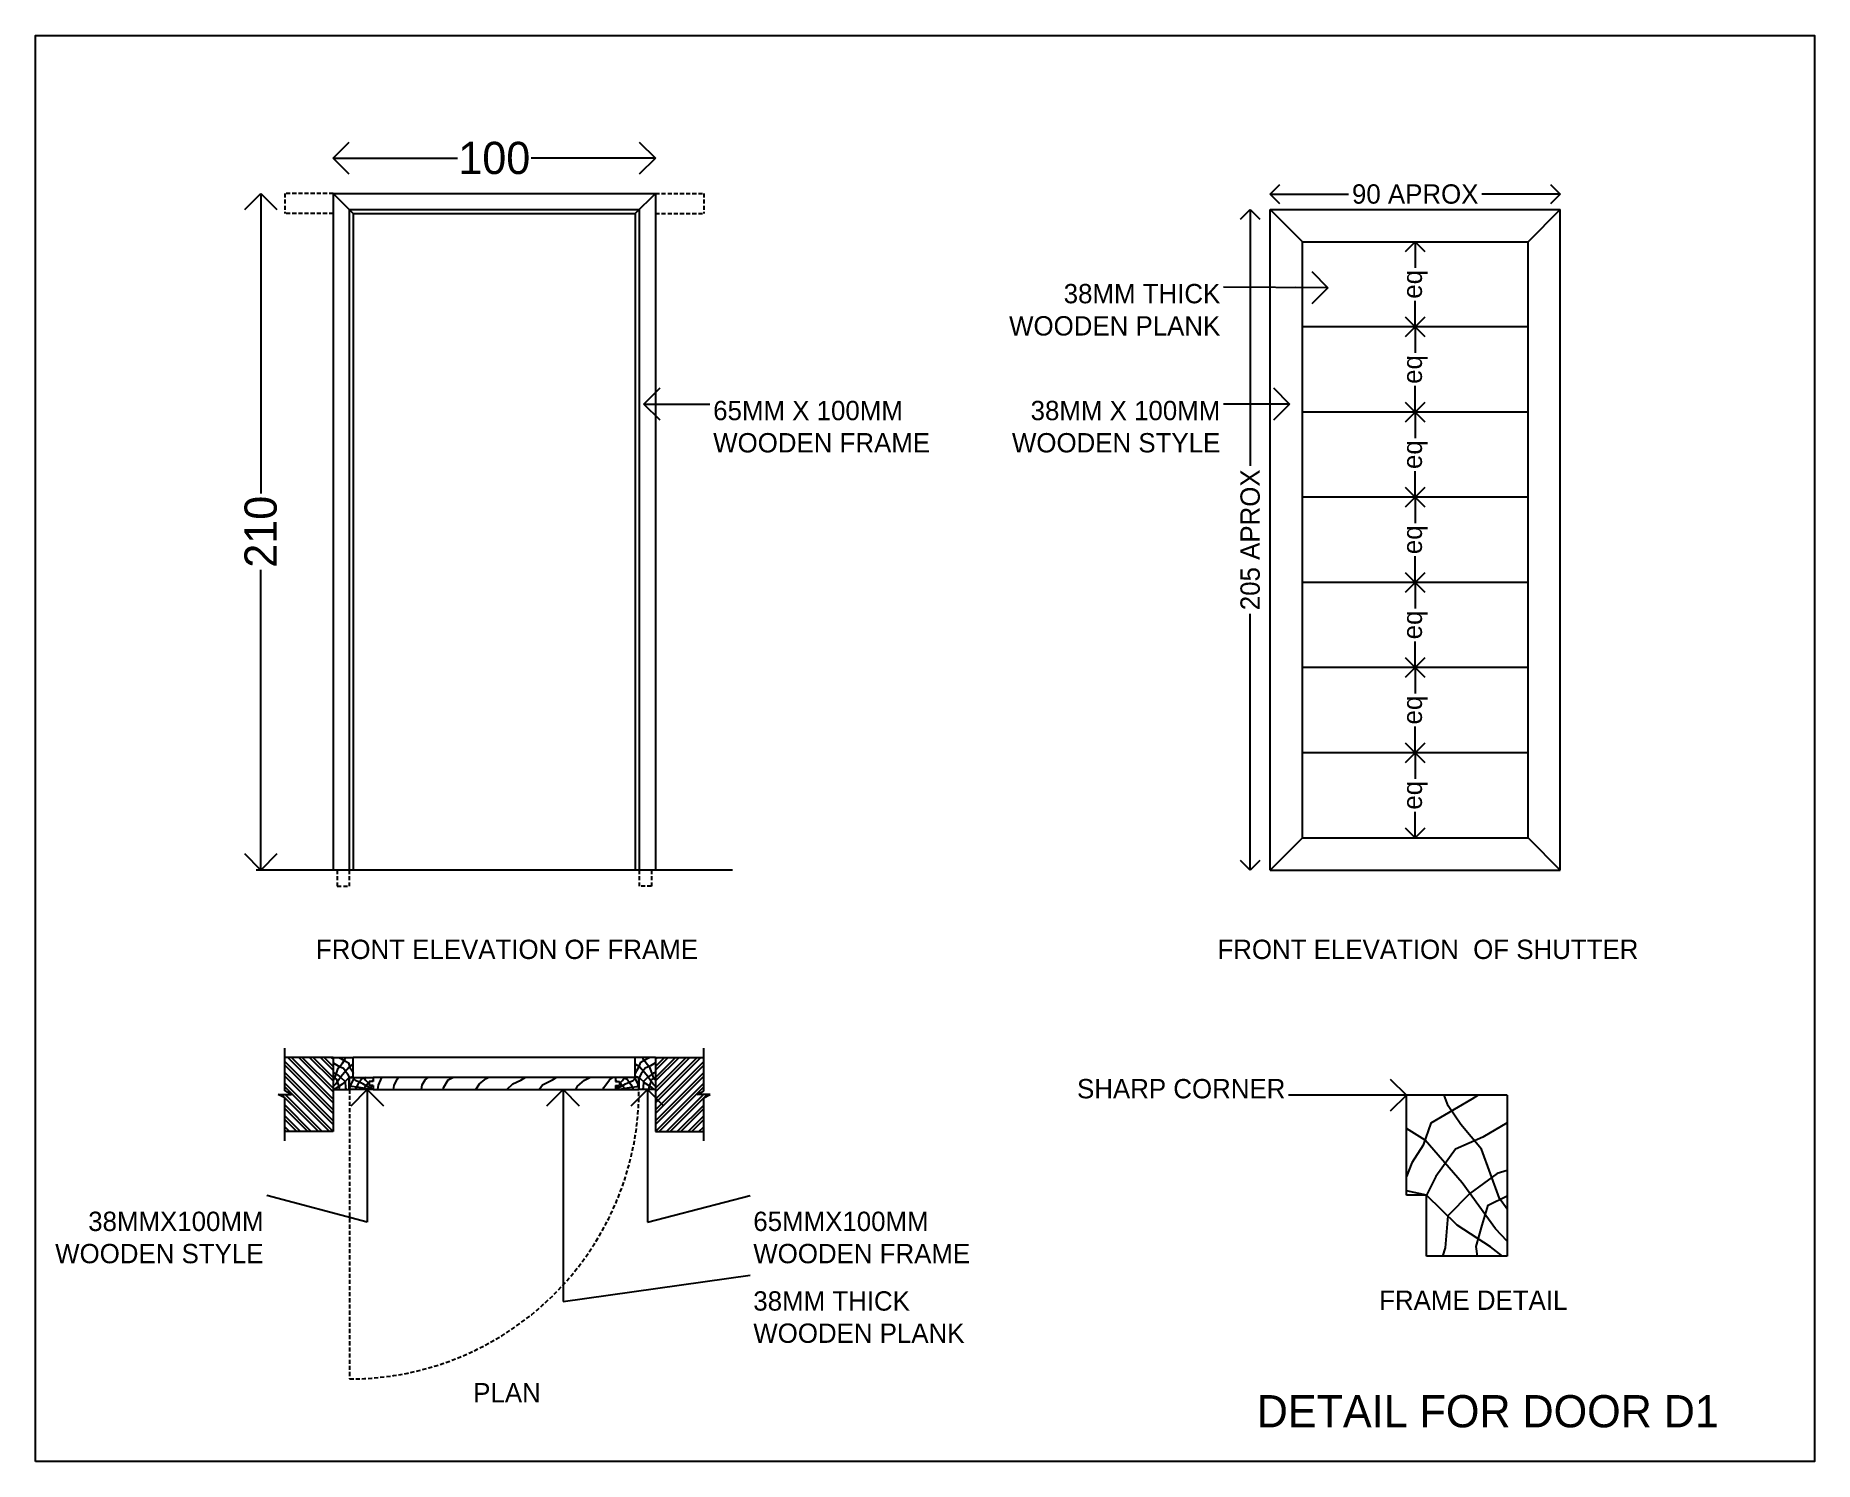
# Model space of a CAD drawing. Header units: metres. Extents: x -16 to 65907, y -5261 to 15511.
# Drawn here: x 34330 to 34882, y 8666 to 9108 of the extents above; entities that cross this region are included whole.
import ezdxf

# ---------------------------------------------------------------- set-up
doc = ezdxf.new("R2010")
doc.units = ezdxf.units.M
doc.header["$PDMODE"] = 67
doc.header["$PDSIZE"] = -5
doc.linetypes.add('DASHED', pattern=[19.049999999999997, 12.7, -6.35])
doc.layers.get('0').update_dxf_attribs({"color": 6})
for name, color, linetype in [('BC-FORMAT', 7, 'Continuous'), ('BC-GREYCOLOR', 8, 'Continuous'), ('BC-HATCH', 8, 'Continuous'), ('BC-JOINERY', 93, 'Continuous'), ('BC-TEXT', 7, 'Continuous'), ('BC-WHITECOLOR', 7, 'Continuous')]:
    doc.layers.add(name, color=color, linetype=linetype)
doc.styles.add('BC-1IN10-3', font='FreeSans.ttf', dxfattribs={"height": 6})
doc.styles.add('BC-1IN25-2', font='FreeSans.ttf', dxfattribs={"height": 10})
doc.styles.add('BC-1IN50-1', font='FreeSans.ttf', dxfattribs={"height": 10})
doc.dimstyles.new('BC-1IN10-3', dxfattribs={"dimtxt": 6, "dimasz": 6, "dimexe": 0.18, "dimexo": 0.0625, "dimgap": 1, "dimtad": 0, "dimtoh": 1, "dimzin": 12, "dimdsep": 46, "dimtxsty": 'BC-1IN10-3', "dimblk": 'OPEN90', "dimcen": 0.09, "dimse1": 1, "dimse2": 1, "dimclrd": 256, "dimclre": 256, "dimclrt": 7, "dimadec": 0, "dimazin": 0, "dimtfac": 1, "dimtdec": 1, "dimtofl": 0, "dimtmove": 1, "dimatfit": 3, "dimldrblk": 'OPEN90', "dimfxl": 0, "dimtolj": 1, "dimtzin": 0, "dimlwd": -3, "dimarcsym": 0})
doc.dimstyles.new('BC-1IN25-2', dxfattribs={"dimtxt": 10, "dimasz": 10, "dimexe": 0.18, "dimexo": 0.0625, "dimgap": 1, "dimtad": 0, "dimtoh": 1, "dimzin": 12, "dimdsep": 46, "dimtxsty": 'BC-1IN25-2', "dimblk": 'OPEN90', "dimcen": 0.09, "dimse1": 1, "dimse2": 1, "dimclrd": 256, "dimclre": 256, "dimclrt": 7, "dimadec": 0, "dimazin": 0, "dimtfac": 1, "dimtdec": 1, "dimtofl": 0, "dimtmove": 1, "dimatfit": 3, "dimldrblk": 'OPEN90', "dimfxl": 0, "dimtolj": 1, "dimtzin": 0, "dimlwd": -1, "dimarcsym": 0})

msp = doc.modelspace()

# ---------------------------------------------------------------- texts
at = {"layer": 'BC-TEXT', "color": 7, "char_height": 6, "style": 'BC-1IN10-3'}
for s, insert, width, attachment_point in [('{38MM THICK WOODEN PLANK }', (34697.28278766559, 9030.9540796596), 74.549987362916, 3), ('{65MM X 100MM WOODEN FRAME}', (34539.92817029793, 8994.671467846012), 76.60857526722975, 1), ('{38MM X 100MM WOODEN STYLE}', (34697.28278766559, 8994.671467846112), 76.60857526722975, 3), ('{SHARP CORNER}', (34717.48088098987, 8784.21547572714), 61.7549510621984, 3), ('{38MMX100MM WOODEN STYLE}', (34400.37899773972, 8743.040471422626), 84.47936146201391, 3), ('{65MMX100MM WOODEN FRAME}', (34552.3732481308, 8743.040471422624), 84.47936146201522, 1), ('{38MM THICK WOODEN PLANK }', (34552.37324813081, 8718.33741657089), 84.47936146201391, 1)]:
    msp.add_mtext(s, dxfattribs=dict(at, insert=insert, width=width, attachment_point=attachment_point))
at = {"layer": 'BC-TEXT', "attachment_point": 5, "style": 'BC-1IN10-3'}
for s, insert, char_height, width in [('FRONT ELEVATION OF FRAME', (34475.94040758342, 8824.411827048534), 6, 133.924213936225), ('FRONT ELEVATION  OF SHUTTER', (34761.71339213807, 8824.411827048534), 6, 133.924213936225), ('FRAME DETAIL', (34775.79335715652, 8715.57476275941), 6, 133.924213936225), ('PLAN', (34475.94040758342, 8686.854329633985), 6, 133.924213936225), ('DETAIL FOR DOOR D1', (34780.29877465215, 8681.045798461853), 10, 258.4954414847816)]:
    msp.add_mtext(s, dxfattribs=dict(at, insert=insert, char_height=char_height, width=width))

# ---------------------------------------------------------------- blocks, each defined once
blk = doc.blocks.new('_OPEN90')
at = {"color": 0, "linetype": 'ByBlock'}
for p, q in [((0, 0), (-1, 0)), ((-0.5, 0.5), (0, 0)), ((0, 0), (-0.5, -0.5))]:
    blk.add_line(p, q, dxfattribs=at)
blk = doc.blocks.new('*D927')
at = {"layer": 'BC-WHITECOLOR', "lineweight": -3}
for p, q in [((34718.77460819324, 9058.826476733262), (34737.0997110739, 9058.826476733262)), ((34796.77460819324, 9058.826476733262), (34778.44950531259, 9058.826476733262))]:
    blk.add_line(p, q, dxfattribs=at)
at = {"layer": 'Defpoints', "color": 0}
for p in [(34802.77460819324, 9058.826476733262), (34712.77460819324, 9054.05343673298), (34802.77460819324, 9054.05343673298)]:
    blk.add_point(p, dxfattribs=at)
at = {"layer": 'BC-WHITECOLOR', "lineweight": -3, "xscale": 6, "yscale": 6, "zscale": 6, "rotation": 180}
blk.add_blockref('_OPEN90', (34712.77460819324, 9058.826476733262), dxfattribs=at)
at = {"layer": 'BC-WHITECOLOR', "lineweight": -3, "xscale": 6, "yscale": 6, "zscale": 6}
blk.add_blockref('_OPEN90', (34802.77460819324, 9058.826476733262), dxfattribs=at)
at = {"layer": 'BC-WHITECOLOR', "color": 7, "insert": (34757.77460819324, 9058.826476733262), "char_height": 6, "attachment_point": 5, "style": 'BC-1IN10-3'}
blk.add_mtext('\\A1;{90 APROX}', dxfattribs=at)
blk = doc.blocks.new('*D928')
at = {"layer": 'BC-WHITECOLOR', "lineweight": -3}
for p, q in [((34706.57110251664, 9048.05343673298), (34706.57110251664, 8974.532860601292)), ((34706.57110251664, 8855.05343673298), (34706.57110251664, 8928.574012864672))]:
    blk.add_line(p, q, dxfattribs=at)
at = {"layer": 'Defpoints', "color": 0}
for p in [(34706.57110251664, 9054.05343673298), (34712.77460819324, 9054.05343673298), (34712.77460819324, 8849.05343673298)]:
    blk.add_point(p, dxfattribs=at)
at = {"layer": 'BC-WHITECOLOR', "lineweight": -3, "xscale": 6, "yscale": 6, "zscale": 6}
for p, rotation in [((34706.57110251664, 9054.05343673298), 90), ((34706.57110251664, 8849.05343673298), 270)]:
    blk.add_blockref('_OPEN90', p, dxfattribs=dict(at, rotation=rotation))
at = {"layer": 'BC-WHITECOLOR', "color": 7, "insert": (34706.57110251664, 8951.55343673298), "char_height": 6, "attachment_point": 5, "rotation": 90, "style": 'BC-1IN10-3'}
blk.add_mtext('\\A1;{205 APROX}', dxfattribs=at)
blk = doc.blocks.new('*D929')
at = {"layer": 'BC-WHITECOLOR', "lineweight": -3}
for p, q in [((34757.77460819324, 8879.482008161553), (34757.77460819324, 8877.391179237391)), ((34757.77460819324, 8865.05343673298), (34757.77460819324, 8867.144265657138))]:
    blk.add_line(p, q, dxfattribs=at)
at = {"layer": 'Defpoints', "color": 0}
for p in [(34757.77460819324, 8885.482008161553), (34757.77460819324, 8885.482008161553), (34757.77460819324, 8859.05343673298)]:
    blk.add_point(p, dxfattribs=at)
at = {"layer": 'BC-WHITECOLOR', "lineweight": -3, "xscale": 6, "yscale": 6, "zscale": 6}
for p, rotation in [((34757.77460819324, 8885.482008161553), 90), ((34757.77460819324, 8859.05343673298), 270)]:
    blk.add_blockref('_OPEN90', p, dxfattribs=dict(at, rotation=rotation))
at = {"layer": 'BC-WHITECOLOR', "color": 7, "insert": (34757.77460819324, 8872.267722447266), "char_height": 6, "attachment_point": 5, "rotation": 90, "style": 'BC-1IN10-3'}
blk.add_mtext('\\A1;{eq}', dxfattribs=at)
blk = doc.blocks.new('*D930')
at = {"layer": 'BC-WHITECOLOR', "lineweight": -3}
for p, q in [((34757.77460819324, 8905.910579590125), (34757.77460819324, 8903.819750665964)), ((34757.77460819324, 8891.482008161553), (34757.77460819324, 8893.57283708571))]:
    blk.add_line(p, q, dxfattribs=at)
at = {"layer": 'Defpoints', "color": 0}
for p in [(34757.77460819324, 8911.910579590125), (34757.77460819324, 8911.910579590125), (34757.77460819324, 8885.482008161553)]:
    blk.add_point(p, dxfattribs=at)
at = {"layer": 'BC-WHITECOLOR', "lineweight": -3, "xscale": 6, "yscale": 6, "zscale": 6}
for p, rotation in [((34757.77460819324, 8911.910579590125), 90), ((34757.77460819324, 8885.482008161553), 270)]:
    blk.add_blockref('_OPEN90', p, dxfattribs=dict(at, rotation=rotation))
at = {"layer": 'BC-WHITECOLOR', "color": 7, "insert": (34757.77460819324, 8898.696293875839), "char_height": 6, "attachment_point": 5, "rotation": 90, "style": 'BC-1IN10-3'}
blk.add_mtext('\\A1;{eq}', dxfattribs=at)
blk = doc.blocks.new('*D931')
at = {"layer": 'BC-WHITECOLOR', "lineweight": -3}
for p, q in [((34757.77460819324, 8932.339151018696), (34757.77460819324, 8930.248322094536)), ((34757.77460819324, 8917.910579590125), (34757.77460819324, 8920.001408514283))]:
    blk.add_line(p, q, dxfattribs=at)
at = {"layer": 'Defpoints', "color": 0}
for p in [(34757.77460819324, 8938.339151018696), (34757.77460819324, 8938.339151018696), (34757.77460819324, 8911.910579590125)]:
    blk.add_point(p, dxfattribs=at)
at = {"layer": 'BC-WHITECOLOR', "lineweight": -3, "xscale": 6, "yscale": 6, "zscale": 6}
for p, rotation in [((34757.77460819324, 8938.339151018696), 90), ((34757.77460819324, 8911.910579590125), 270)]:
    blk.add_blockref('_OPEN90', p, dxfattribs=dict(at, rotation=rotation))
at = {"layer": 'BC-WHITECOLOR', "color": 7, "insert": (34757.77460819324, 8925.12486530441), "char_height": 6, "attachment_point": 5, "rotation": 90, "style": 'BC-1IN10-3'}
blk.add_mtext('\\A1;{eq}', dxfattribs=at)
blk = doc.blocks.new('*D932')
at = {"layer": 'BC-WHITECOLOR', "lineweight": -3}
for p, q in [((34757.77460819324, 8958.767722447266), (34757.77460819324, 8956.676893523108)), ((34757.77460819324, 8944.339151018696), (34757.77460819324, 8946.429979942855))]:
    blk.add_line(p, q, dxfattribs=at)
at = {"layer": 'Defpoints', "color": 0}
for p in [(34757.77460819324, 8964.767722447266), (34757.77460819324, 8964.767722447266), (34757.77460819324, 8938.339151018696)]:
    blk.add_point(p, dxfattribs=at)
at = {"layer": 'BC-WHITECOLOR', "lineweight": -3, "xscale": 6, "yscale": 6, "zscale": 6}
for p, rotation in [((34757.77460819324, 8964.767722447266), 90), ((34757.77460819324, 8938.339151018696), 270)]:
    blk.add_blockref('_OPEN90', p, dxfattribs=dict(at, rotation=rotation))
at = {"layer": 'BC-WHITECOLOR', "color": 7, "insert": (34757.77460819324, 8951.553436732982), "char_height": 6, "attachment_point": 5, "rotation": 90, "style": 'BC-1IN10-3'}
blk.add_mtext('\\A1;{eq}', dxfattribs=at)
blk = doc.blocks.new('*D933')
at = {"layer": 'BC-WHITECOLOR', "lineweight": -3}
for p, q in [((34757.77460819324, 8985.196293875839), (34757.77460819324, 8983.105464951681)), ((34757.77460819324, 8970.767722447266), (34757.77460819324, 8972.858551371428))]:
    blk.add_line(p, q, dxfattribs=at)
at = {"layer": 'Defpoints', "color": 0}
for p in [(34757.77460819324, 8991.196293875839), (34757.77460819324, 8991.196293875839), (34757.77460819324, 8964.767722447266)]:
    blk.add_point(p, dxfattribs=at)
at = {"layer": 'BC-WHITECOLOR', "lineweight": -3, "xscale": 6, "yscale": 6, "zscale": 6}
for p, rotation in [((34757.77460819324, 8991.196293875839), 90), ((34757.77460819324, 8964.767722447266), 270)]:
    blk.add_blockref('_OPEN90', p, dxfattribs=dict(at, rotation=rotation))
at = {"layer": 'BC-WHITECOLOR', "color": 7, "insert": (34757.77460819324, 8977.982008161553), "char_height": 6, "attachment_point": 5, "rotation": 90, "style": 'BC-1IN10-3'}
blk.add_mtext('\\A1;{eq}', dxfattribs=at)
blk = doc.blocks.new('*D934')
at = {"layer": 'BC-WHITECOLOR', "lineweight": -3}
for p, q in [((34757.77460819324, 9011.62486530441), (34757.77460819324, 9009.53403638025)), ((34757.77460819324, 8997.196293875839), (34757.77460819324, 8999.287122799997))]:
    blk.add_line(p, q, dxfattribs=at)
at = {"layer": 'Defpoints', "color": 0}
for p in [(34757.77460819324, 9017.62486530441), (34757.77460819324, 9017.62486530441), (34757.77460819324, 8991.196293875839)]:
    blk.add_point(p, dxfattribs=at)
at = {"layer": 'BC-WHITECOLOR', "lineweight": -3, "xscale": 6, "yscale": 6, "zscale": 6}
for p, rotation in [((34757.77460819324, 9017.62486530441), 90), ((34757.77460819324, 8991.196293875839), 270)]:
    blk.add_blockref('_OPEN90', p, dxfattribs=dict(at, rotation=rotation))
at = {"layer": 'BC-WHITECOLOR', "color": 7, "insert": (34757.77460819324, 9004.410579590123), "char_height": 6, "attachment_point": 5, "rotation": 90, "style": 'BC-1IN10-3'}
blk.add_mtext('\\A1;{eq}', dxfattribs=at)
blk = doc.blocks.new('*D935')
at = {"layer": 'BC-WHITECOLOR', "lineweight": -3}
for p, q in [((34757.77460819324, 9038.05343673298), (34757.77460819324, 9035.962607808822)), ((34757.77460819324, 9023.62486530441), (34757.77460819324, 9025.71569422857))]:
    blk.add_line(p, q, dxfattribs=at)
at = {"layer": 'Defpoints', "color": 0}
for p in [(34757.77460819324, 9044.05343673298), (34757.77460819324, 9044.05343673298), (34757.77460819324, 9017.62486530441)]:
    blk.add_point(p, dxfattribs=at)
at = {"layer": 'BC-WHITECOLOR', "lineweight": -3, "xscale": 6, "yscale": 6, "zscale": 6}
for p, rotation in [((34757.77460819324, 9044.05343673298), 90), ((34757.77460819324, 9017.62486530441), 270)]:
    blk.add_blockref('_OPEN90', p, dxfattribs=dict(at, rotation=rotation))
at = {"layer": 'BC-WHITECOLOR', "color": 7, "insert": (34757.77460819324, 9030.839151018696), "char_height": 6, "attachment_point": 5, "rotation": 90, "style": 'BC-1IN10-3'}
blk.add_mtext('\\A1;{eq}', dxfattribs=at)
blk = doc.blocks.new('*D970')
at = {"layer": 'BC-HATCH', "color": 8, "lineweight": -3}
for p, q in [((34432.0016236386, 9069.998244441063), (34460.59695971542, 9069.998244441063)), ((34512.0016236386, 9069.998244441063), (34483.40628756178, 9069.998244441063))]:
    blk.add_line(p, q, dxfattribs=at)
at = {"layer": 'Defpoints', "color": 0}
for p in [(34522.0016236386, 9069.998244441063), (34422.0016236386, 9059.053436732978), (34522.0016236386, 9059.053436732982)]:
    blk.add_point(p, dxfattribs=at)
at = {"layer": 'BC-HATCH', "color": 8, "lineweight": -3, "xscale": 10, "yscale": 10, "zscale": 10, "rotation": 180}
blk.add_blockref('_OPEN90', (34422.0016236386, 9069.998244441063), dxfattribs=at)
at = {"layer": 'BC-HATCH', "color": 8, "lineweight": -3, "xscale": 10, "yscale": 10, "zscale": 10}
blk.add_blockref('_OPEN90', (34522.0016236386, 9069.998244441063), dxfattribs=at)
at = {"layer": 'BC-HATCH', "color": 7, "insert": (34472.0016236386, 9069.998244441063), "char_height": 10, "attachment_point": 5, "style": 'BC-1IN50-1'}
blk.add_mtext('\\A1;100', dxfattribs=at)
blk = doc.blocks.new('*D971')
at = {"layer": 'BC-HATCH', "color": 8, "lineweight": -3}
for p, q in [((34399.54815422316, 9049.053436732978), (34399.54815422316, 8965.924492974405)), ((34399.54815422316, 8859.05343673298), (34399.54815422316, 8942.182380491551))]:
    blk.add_line(p, q, dxfattribs=at)
at = {"layer": 'Defpoints', "color": 0}
for p in [(34422.0016236386, 9059.053436732978), (34399.54815422316, 8849.05343673298), (34422.0016236386, 8849.05343673298)]:
    blk.add_point(p, dxfattribs=at)
at = {"layer": 'BC-HATCH', "color": 8, "lineweight": -3, "xscale": 10, "yscale": 10, "zscale": 10}
for p, rotation in [((34399.54815422316, 9059.053436732978), 90), ((34399.54815422316, 8849.05343673298), 270)]:
    blk.add_blockref('_OPEN90', p, dxfattribs=dict(at, rotation=rotation))
at = {"layer": 'BC-HATCH', "color": 7, "insert": (34399.54815422316, 8954.053436732978), "char_height": 10, "attachment_point": 5, "rotation": 90, "style": 'BC-1IN50-1'}
blk.add_mtext('\\A1;210', dxfattribs=at)

# ---------------------------------------------------------------- dimensions: what is measured, and where the dimension line sits
at = {"layer": 'BC-HATCH'}
dim = msp.add_linear_dim(base=(34522.0016236386, 9069.998244441063), p1=(34422.0016236386, 9059.053436732978), p2=(34522.0016236386, 9059.053436732982), dimstyle='BC-1IN10-3', override={"dimtxt": 10, "dimasz": 10, "dimtoh": 0, "dimdec": 1, "dimlfac": 1, "dimtxsty": 'BC-1IN50-1', "dimclrd": 8, "dimtdec": 0}, dxfattribs=at)
dim.commit()
dim.dimension.update_dxf_attribs({"geometry": '*D970', "text_midpoint": (34472.0016236386, 9069.998244441063)})
dim = msp.add_linear_dim(base=(34399.54815422316, 8849.05343673298), p1=(34422.0016236386, 9059.053436732978), p2=(34422.0016236386, 8849.05343673298), angle=90, dimstyle='BC-1IN10-3', override={"dimtxt": 10, "dimasz": 10, "dimtoh": 0, "dimdec": 1, "dimlfac": 1, "dimtxsty": 'BC-1IN50-1', "dimclrd": 8, "dimtdec": 0}, dxfattribs=at)
dim.commit()
dim.dimension.update_dxf_attribs({"geometry": '*D971', "text_midpoint": (34399.54815422316, 8954.053436732978)})
at = {"layer": 'BC-WHITECOLOR'}
dim = msp.add_linear_dim(base=(34802.77460819324, 9058.826476733262), p1=(34712.77460819324, 9054.05343673298), p2=(34802.77460819324, 9054.05343673298), text='{<> APROX}', dimstyle='BC-1IN10-3', dxfattribs=at)
dim.commit()
dim.dimension.update_dxf_attribs({"geometry": '*D927', "text_midpoint": (34757.77460819324, 9058.826476733262)})
for base, p1, p2, text, picture, middle in [((34706.57110251664, 9054.05343673298), (34712.77460819324, 8849.05343673298), (34712.77460819324, 9054.05343673298), '{<> APROX}', '*D928', (34706.57110251664, 8951.55343673298)), ((34757.77460819324, 9044.05343673298), (34757.77460819324, 9017.62486530441), (34757.77460819324, 9044.05343673298), '{eq}', '*D935', (34757.77460819324, 9030.839151018696)), ((34757.77460819324, 9017.62486530441), (34757.77460819324, 8991.196293875839), (34757.77460819324, 9017.62486530441), '{eq}', '*D934', (34757.77460819324, 9004.410579590123)), ((34757.77460819324, 8991.196293875839), (34757.77460819324, 8964.767722447266), (34757.77460819324, 8991.196293875839), '{eq}', '*D933', (34757.77460819324, 8977.982008161553)), ((34757.77460819324, 8964.767722447266), (34757.77460819324, 8938.339151018696), (34757.77460819324, 8964.767722447266), '{eq}', '*D932', (34757.77460819324, 8951.553436732982)), ((34757.77460819324, 8938.339151018696), (34757.77460819324, 8911.910579590125), (34757.77460819324, 8938.339151018696), '{eq}', '*D931', (34757.77460819324, 8925.12486530441)), ((34757.77460819324, 8911.910579590125), (34757.77460819324, 8885.482008161553), (34757.77460819324, 8911.910579590125), '{eq}', '*D930', (34757.77460819324, 8898.696293875839)), ((34757.77460819324, 8885.482008161553), (34757.77460819324, 8859.05343673298), (34757.77460819324, 8885.482008161553), '{eq}', '*D929', (34757.77460819324, 8872.267722447266))]:
    dim = msp.add_linear_dim(base=base, p1=p1, p2=p2, angle=90, text=text, dimstyle='BC-1IN10-3', dxfattribs=at)
    dim.commit()
    dim.dimension.update_dxf_attribs({"geometry": picture, "text_midpoint": middle})

# ---------------------------------------------------------------- hatches: boundary and pattern name
at = {"layer": 'BC-GREYCOLOR'}
h = msp.add_hatch(dxfattribs=at)
h.set_pattern_fill('ANSI32', color=256, scale=0.25, angle=180, style=0)
h.set_pattern_definition([(135, (68512.42391464498, 21.98809101894949), (1.683798022700466, 1.683798022700467), []), (135, (68511.30138214499, 21.98809101894949), (1.683798022700466, 1.683798022700467), [])])
h.paths.add_polyline_path([(34407.0016236386, 8780.496840793096), (34407.0016236386, 8790.929622691561), (34422.0016236386, 8790.929622691561), (34422.0016236386, 8778.429622691561), (34422.0016236386, 8767.929622691561), (34407.0016236386, 8767.929622691561), (34407.0016236386, 8778.362404590029), (34404.98145395942, 8779.429622691561), (34409.02179331778, 8779.429622691561)])
h = msp.add_hatch(dxfattribs=at)
h.set_pattern_fill('ANSI32', color=256, scale=0.25, style=0)
h.set_pattern_definition([(45, (431.5793326322164, 21.98809101894949), (-1.683798022700466, 1.683798022700467), []), (45, (432.7018651322164, 21.98809101894949), (-1.683798022700466, 1.683798022700467), [])])
h.paths.add_polyline_path([(34537.0016236386, 8780.496840793096), (34537.0016236386, 8790.929622691561), (34522.0016236386, 8790.929622691561), (34522.0016236386, 8778.429622691561), (34522.0016236386, 8767.929622691561), (34537.0016236386, 8767.929622691561), (34537.0016236386, 8778.362404590029), (34539.02179331778, 8779.429622691561), (34534.98145395942, 8779.429622691561)])

# ---------------------------------------------------------------- linework, layer by layer
at = {"layer": 'BC-FORMAT'}
for p, q in [((34712.77460819324, 8849.05343673298), (34712.77460819324, 9054.05343673298)), ((34712.77460819324, 9054.05343673298), (34802.77460819324, 9054.05343673298)), ((34802.77460819324, 8849.05343673298), (34802.77460819324, 9054.05343673298)), ((34722.77460819324, 9044.05343673298), (34792.77460819324, 9044.05343673298)), ((34722.77460819324, 8859.05343673298), (34722.77460819324, 9044.05343673298)), ((34792.77460819324, 8859.05343673298), (34792.77460819324, 9044.05343673298)), ((34722.77460819324, 8859.05343673298), (34792.77460819324, 8859.05343673298)), ((34712.77460819324, 8849.05343673298), (34802.77460819324, 8849.05343673298))]:
    msp.add_line(p, q, dxfattribs=at)
at = {"layer": 'BC-GREYCOLOR', "linetype": 'DASHED', "ltscale": 0.1}
for p, q in [((34407.0016236386, 9059.053436732982), (34407.0016236386, 9052.803436732982)), ((34422.0016236386, 9059.053436732978), (34407.0016236386, 9059.053436732982)), ((34522.0016236386, 9059.053436732982), (34537.0016236386, 9059.053436732982)), ((34537.0016236386, 9059.053436732982), (34537.0016236386, 9052.803436732982)), ((34422.0016236386, 9052.803436732978), (34407.0016236386, 9052.803436732982)), ((34522.0016236386, 9052.803436732982), (34537.0016236386, 9052.803436732982)), ((34423.25162363868, 8849.05343673296), (34423.25162363868, 8844.05343673296)), ((34427.00162363868, 8849.053436732962), (34427.00162363868, 8844.053436732962)), ((34517.0016236386, 8849.05343673298), (34517.0016236386, 8844.05343673298)), ((34520.7516236386, 8849.05343673298), (34520.7516236386, 8844.05343673298)), ((34423.25162363868, 8844.05343673296), (34427.00162363868, 8844.053436732962)), ((34520.7516236386, 8844.05343673298), (34517.0016236386, 8844.05343673298)), ((34427.1016236386, 8780.929622691563), (34427.1016236386, 8691.129622691558))]:
    msp.add_line(p, q, dxfattribs=at)
msp.add_arc((34427.1016236386, 8780.929622691563), 89.80000000000291, 270, 2.39333707531666, dxfattribs=at)
at = {"layer": 'BC-HATCH'}
for p, q in [((34428.2516236386, 9052.803436732978), (34422.0016236386, 9059.053436732978)), ((34515.7516236386, 9052.803436732982), (34522.0016236386, 9059.053436732982)), ((34427.0016236386, 9054.053436732978), (34517.0016236386, 9054.053436732982)), ((34427.0016236386, 9054.053436732978), (34427.0016236386, 8849.05343673298)), ((34517.0016236386, 9054.053436732982), (34517.0016236386, 8849.05343673298)), ((34515.7516236386, 8790.929622691563), (34428.2516236386, 8790.929622691563))]:
    msp.add_line(p, q, dxfattribs=at)
for points in [[(34422.0016236386, 8783.860038251478), (34422.47887411279, 8784.516257653491), (34423.58407007841, 8787.583176458085), (34424.88267533801, 8789.102820910814), (34425.65631251394, 8790.263276674714), (34425.90180841489, 8790.929622691563)], [(34422.0016236386, 8789.207495541135), (34423.50118038099, 8788.329183734879), (34425.2142341277, 8787.583176458085), (34426.42994968988, 8785.870122711376), (34427.0016236386, 8784.729622691562)], [(34422.0016236386, 8781.857304878302), (34422.72754320505, 8782.637424511937), (34424.79978564059, 8785.483304123409), (34427.09306726926, 8788.135774440896), (34428.2516236386, 8788.859872171737)], [(34423.79217743187, 8790.929622691563), (34424.1919278595, 8790.67772516182), (34426.73387858042, 8789.185710608235), (34427.20358686581, 8787.83184555035), (34427.92262736105, 8786.730407251016), (34428.2516236386, 8785.87730591509)], [(34520.21106984533, 8790.929622691563), (34519.8113194177, 8790.67772516182), (34517.26936869678, 8789.185710608235), (34516.79966041139, 8787.83184555035), (34516.08061991615, 8786.730407251016), (34515.7516236386, 8785.87730591509)], [(34522.0016236386, 8781.857304878302), (34521.27570407215, 8782.637424511937), (34519.20346163661, 8785.483304123409), (34516.91018000794, 8788.135774440896), (34515.7516236386, 8788.859872171737)], [(34522.0016236386, 8789.207495541135), (34520.50206689621, 8788.329183734879), (34518.7890131495, 8787.583176458085), (34517.57329758732, 8785.870122711376), (34517.0016236386, 8784.729622691562)], [(34522.0016236386, 8783.860038251478), (34521.52437316441, 8784.516257653491), (34520.41917719879, 8787.583176458085), (34519.12057193919, 8789.102820910814), (34518.34693476326, 8790.263276674714), (34518.10143886231, 8790.929622691563)], [(34422.0016236386, 8786.24587273718), (34422.61702360849, 8786.063532005359), (34424.31957275144, 8784.82381175564), (34425.6886536831, 8783.435158419497), (34425.84972180793, 8781.449338848897), (34426.00130568715, 8780.929622691563)], [(34423.84030313625, 8780.929622691563), (34423.9156288681, 8781.532228546317), (34423.55644017927, 8782.85846370506), (34423.1696215913, 8784.101809166385), (34422.0016236386, 8784.679622691563)], [(34422.28486152637, 8780.929622691563), (34423.0314720956, 8781.504598647178), (34425.10371453113, 8782.85846370506), (34427.0016236386, 8784.729622691562), (34428.2516236386, 8784.981865138152)], [(34428.81148402935, 8784.679622691561), (34428.32395612976, 8784.177208443893), (34427.56004467832, 8782.86158316642), (34427.1016236386, 8781.447580241074)], [(34434.20328108153, 8780.929622691563), (34433.2186480223, 8781.545957888944), (34431.23813685191, 8782.6918250661), (34428.9464024976, 8783.766959701454), (34428.10675254669, 8784.679622691565)], [(34431.98553417963, 8784.679622691563), (34430.75715556767, 8784.148915427173), (34429.63958140723, 8782.53621347414), (34429.0878675812, 8781.616690430745), (34428.90337716975, 8780.929622691563)], [(34433.15162363859, 8783.058592675461), (34432.85083880494, 8782.904022691499), (34431.64838559434, 8781.404492805346), (34431.4828345455, 8780.929622691563)], [(34433.15162363859, 8782.870272995176), (34432.18595291202, 8783.724520176374), (34431.58350363321, 8784.679622691565)], [(34434.40162363859, 8783.700953786572), (34433.87362799425, 8783.429622691563)], [(34435.9072928598, 8780.929622691563), (34436.05897218138, 8782.279568653683), (34437.07232833071, 8784.679622691563)], [(34440.7686381419, 8780.929622691563), (34440.88754832907, 8782.237634750358), (34441.85459479899, 8784.171727690193), (34442.27416023491, 8784.679622691563)], [(34449.36035332274, 8780.929622691563), (34449.61859645747, 8782.37578424606), (34450.50275322996, 8784.00594829535), (34451.4721871172, 8784.679622691565)], [(34456.1400185476, 8780.929622691563), (34456.38274114081, 8781.679856161461), (34457.72106438042, 8783.924785466626), (34459.15265222082, 8784.679622691563)], [(34466.22115876699, 8780.929622691565), (34467.39152907959, 8782.71597737923), (34469.50694323254, 8784.356502640696), (34470.11917069734, 8784.679622691563)], [(34475.88797829511, 8780.929622691563), (34477.79591297469, 8782.759149096637), (34480.25670086688, 8783.88161374922), (34481.59336584531, 8784.679622691565)], [(34485.93428414372, 8780.929622691563), (34486.99148878238, 8782.41377535738), (34490.01350900087, 8783.924785466626), (34491.20866794035, 8784.679622691561)], [(34497.32496994965, 8780.929622691563), (34497.78441813414, 8782.025229900717), (34499.9861757219, 8783.838442031813), (34501.6685370414, 8784.679622691563)], [(34505.77487383769, 8780.929622691563), (34506.03021615888, 8781.593512726648), (34507.80025657257, 8783.967957184033), (34508.75732397925, 8784.679622691563)], [(34509.60162363861, 8783.700953786572), (34510.12961928295, 8783.429622691563)], [(34509.79996619567, 8780.929622691563), (34510.7845992549, 8781.545957888944), (34512.76511042529, 8782.6918250661), (34515.0568447796, 8783.766959701454), (34515.89649473051, 8784.679622691565)], [(34510.85162363861, 8782.870272995176), (34511.81729436518, 8783.724520176374), (34512.41974364399, 8784.679622691565)], [(34510.85162363861, 8783.058592675461), (34511.15240847226, 8782.904022691499), (34512.35486168286, 8781.404492805346), (34512.5204127317, 8780.929622691563)], [(34512.01771309757, 8784.679622691563), (34513.24609170953, 8784.148915427173), (34514.36366586997, 8782.53621347414), (34514.915379696, 8781.616690430745), (34515.09987010745, 8780.929622691563)], [(34515.19176324785, 8784.679622691561), (34515.67929114744, 8784.177208443893), (34516.44320259888, 8782.86158316642), (34516.9016236386, 8781.447580241074)], [(34521.71838575083, 8780.929622691563), (34520.9717751816, 8781.504598647178), (34518.89953274607, 8782.85846370506), (34517.0016236386, 8784.729622691562), (34515.7516236386, 8784.981865138152)], [(34522.0016236386, 8786.24587273718), (34521.38622366871, 8786.063532005359), (34519.68367452576, 8784.82381175564), (34518.3145935941, 8783.435158419497), (34518.15352546927, 8781.449338848897), (34518.00194159005, 8780.929622691563)], [(34520.16294414095, 8780.929622691563), (34520.0876184091, 8781.532228546317), (34520.44680709793, 8782.85846370506), (34520.8336256859, 8784.101809166385), (34522.0016236386, 8784.679622691563)], [(34433.09192887836, 8780.929622691565), (34432.4405900625, 8781.206441688306), (34430.06397665804, 8781.602543922385), (34427.78638881208, 8781.857181072863), (34427.1016236386, 8782.177893875634)], [(34433.38842870049, 8780.929622691565), (34433.74206883161, 8781.687422972544), (34434.36610776109, 8782.179622691565)], [(34434.40162363859, 8781.722113424892), (34433.91571724503, 8782.179622691561)], [(34509.60162363861, 8781.722113424892), (34510.08753003217, 8782.179622691561)], [(34510.61481857671, 8780.929622691565), (34510.26117844559, 8781.687422972544), (34509.63713951611, 8782.179622691565)], [(34510.91131839884, 8780.929622691565), (34511.5626572147, 8781.206441688306), (34513.93927061916, 8781.602543922385), (34516.21685846512, 8781.857181072863), (34516.9016236386, 8782.177893875634)], [(34777.33471521731, 8779.21547572714), (34775.33596307914, 8777.955988078427), (34762.62620947453, 8770.4959153105), (34760.27766804757, 8763.726590021075), (34756.68246557137, 8758.2193985244), (34755.03748418363, 8753.95389184477)], [(34786.28748418363, 8743.867553526708), (34783.90123181268, 8747.148650536777), (34778.37525198459, 8762.483244559748), (34771.88222568658, 8770.081466823385), (34768.01403980692, 8775.883745642894), (34766.78656030218, 8779.21547572714)], [(34786.28748418363, 8733.853886660834), (34782.65788635139, 8737.754484829004), (34772.29667417369, 8751.983882886363), (34760.83026603035, 8765.2462344738), (34755.03748418363, 8768.866723128003)], [(34786.28748418363, 8770.604839974998), (34778.78970047169, 8766.213280943715), (34770.22443173816, 8762.483244559748), (34764.14585392723, 8753.917975826202), (34761.28748418363, 8748.215475727133)], [(34786.28748418363, 8755.796725955215), (34783.21048433417, 8754.885022296117), (34774.69773861945, 8748.686421047516), (34767.85233396113, 8741.743154366812), (34767.046993337, 8731.814056513807), (34766.28907394088, 8729.21547572714)], [(34784.87129474479, 8729.21547572714), (34781.13824189863, 8732.090355505212), (34770.77702972096, 8738.859680794621), (34761.28748418363, 8748.215475727133), (34755.03748418363, 8749.476687960085)], [(34777.09408669536, 8729.21547572714), (34776.71745803616, 8732.228505000907), (34778.51340148029, 8738.859680794621), (34780.44749442012, 8745.076408101244), (34786.28748418363, 8747.96547572714)]]:
    msp.add_lwpolyline(points, dxfattribs=at)
at = {"layer": 'BC-JOINERY'}
for p, q in [((34422.0016236386, 8790.929622691563), (34422.0016236386, 8778.429622691563)), ((34422.0016236386, 8790.929622691563), (34428.2516236386, 8790.929622691563)), ((34428.2516236386, 8784.729622691562), (34428.2516236386, 8790.929622691563)), ((34515.7516236386, 8784.729622691562), (34515.7516236386, 8790.929622691563)), ((34522.0016236386, 8790.929622691563), (34515.7516236386, 8790.929622691563)), ((34522.0016236386, 8790.929622691563), (34522.0016236386, 8778.429622691563)), ((34427.0016236386, 8784.729622691562), (34428.2516236386, 8784.729622691562)), ((34427.0016236386, 8780.929622691563), (34427.0016236386, 8784.729622691562)), ((34434.40162363859, 8783.429622691563), (34433.15162363859, 8783.429622691563)), ((34433.15162363859, 8783.429622691563), (34433.15162363859, 8782.179622691563)), ((34509.60162363861, 8784.679622691563), (34434.40162363859, 8784.679622691563)), ((34509.60162363861, 8783.429622691563), (34510.85162363861, 8783.429622691563)), ((34510.85162363861, 8783.429622691563), (34510.85162363861, 8782.179622691563)), ((34517.0016236386, 8784.729622691562), (34515.7516236386, 8784.729622691562)), ((34517.0016236386, 8780.929622691563), (34517.0016236386, 8784.729622691562)), ((34422.0016236386, 8780.929622691563), (34427.0016236386, 8780.929622691563)), ((34434.40162363859, 8782.179622691563), (34433.15162363859, 8782.179622691563)), ((34434.40162363859, 8780.929622691563), (34509.60162363861, 8780.929622691563)), ((34509.60162363861, 8782.179622691563), (34510.85162363861, 8782.179622691563)), ((34522.0016236386, 8780.929622691563), (34517.0016236386, 8780.929622691563)), ((34755.03748418363, 8748.215475727133), (34755.03748418363, 8779.21547572714)), ((34786.28748418363, 8779.21547572714), (34755.03748418363, 8779.21547572714)), ((34786.28748418363, 8779.21547572714), (34786.28748418363, 8729.21547572714)), ((34761.28748418363, 8748.215475727133), (34755.03748418363, 8748.215475727133)), ((34761.28748418363, 8729.21547572714), (34761.28748418363, 8748.215475727133)), ((34786.28748418363, 8729.21547572714), (34761.28748418363, 8729.21547572714))]:
    msp.add_line(p, q, dxfattribs=at)
for points in [[(34434.40162363859, 8782.179622691563), (34434.40162363859, 8780.929622691563), (34427.1016236386, 8780.929622691563), (34427.1016236386, 8784.679622691563), (34434.40162363859, 8784.679622691563), (34434.40162363859, 8783.429622691563)], [(34509.60162363861, 8782.179622691563), (34509.60162363861, 8780.929622691563), (34516.9016236386, 8780.929622691563), (34516.9016236386, 8784.679622691563), (34509.60162363861, 8784.679622691563), (34509.60162363861, 8783.429622691563)]]:
    msp.add_lwpolyline(points, dxfattribs=at)
at = {"layer": 'BC-WHITECOLOR'}
for p, q in [((34422.0016236386, 9059.053436732978), (34522.0016236386, 9059.053436732982)), ((34422.0016236386, 9059.053436732978), (34422.0016236386, 8849.05343673298)), ((34522.0016236386, 9059.053436732982), (34522.0016236386, 8849.05343673298)), ((34428.2516236386, 9052.803436732978), (34428.2516236386, 8849.05343673298)), ((34428.2516236386, 9052.803436732978), (34515.7516236386, 9052.803436732982)), ((34515.7516236386, 9052.803436732982), (34515.7516236386, 8849.05343673298)), ((34722.77460819324, 9044.05343673298), (34712.77460819324, 9054.05343673298)), ((34792.77460819324, 9044.05343673298), (34802.77460819324, 9054.05343673298)), ((34792.77460819324, 9017.62486530441), (34722.77460819324, 9017.62486530441)), ((34792.77460819324, 8991.196293875839), (34722.77460819324, 8991.196293875839)), ((34792.77460819324, 8964.767722447266), (34722.77460819324, 8964.767722447266)), ((34792.77460819324, 8938.339151018696), (34722.77460819324, 8938.339151018696)), ((34792.77460819324, 8911.910579590125), (34722.77460819324, 8911.910579590125)), ((34792.77460819324, 8885.482008161553), (34722.77460819324, 8885.482008161553)), ((34722.77460819324, 8859.05343673298), (34712.77460819324, 8849.05343673298)), ((34792.77460819324, 8859.05343673298), (34802.77460819324, 8849.05343673298)), ((34545.88160946227, 8849.05343673298), (34398.12163781493, 8849.05343673298)), ((34407.0016236386, 8780.496840793096), (34407.0016236386, 8793.804622691563)), ((34537.0016236386, 8780.496840793096), (34537.0016236386, 8793.804622691563)), ((34422.0016236386, 8790.929622691563), (34407.0016236386, 8790.929622691563)), ((34422.0016236386, 8790.929622691563), (34422.0016236386, 8767.929622691563)), ((34522.0016236386, 8790.929622691563), (34537.0016236386, 8790.929622691563)), ((34522.0016236386, 8790.929622691563), (34522.0016236386, 8767.929622691563)), ((34404.98145395942, 8779.429622691563), (34409.02179331778, 8779.429622691563)), ((34407.0016236386, 8778.36240459003), (34404.98145395942, 8779.429622691563)), ((34409.02179331778, 8779.429622691563), (34407.0016236386, 8780.496840793096)), ((34407.0016236386, 8765.054622691563), (34407.0016236386, 8778.36240459003)), ((34534.98145395942, 8779.429622691563), (34537.0016236386, 8780.496840793096)), ((34539.02179331778, 8779.429622691563), (34534.98145395942, 8779.429622691563)), ((34537.0016236386, 8778.36240459003), (34539.02179331778, 8779.429622691563)), ((34537.0016236386, 8765.054622691563), (34537.0016236386, 8778.36240459003)), ((34422.0016236386, 8767.929622691563), (34407.0016236386, 8767.929622691563)), ((34522.0016236386, 8767.929622691563), (34537.0016236386, 8767.929622691563))]:
    msp.add_line(p, q, dxfattribs=at)
at = {"layer": 'Defpoints'}
msp.add_lwpolyline([(34329.65371616786, 8665.534767288547), (34329.65371616786, 9108.034767288547), (34881.65371616786, 9108.034767288547), (34881.65371616786, 8665.534767288547)], close=True, dxfattribs=at)

msp.set_redraw_order([(e.dxf.handle, doc.entitydb.next_handle()) for e in msp.query("TEXT MTEXT ATTDEF DIMENSION ARC_DIMENSION")])  # texts and dimensions are drawn at this point

# ---------------------------------------------------------------- leaders
at = {"layer": 'BC-WHITECOLOR', "annotation_type": 0, "has_hookline": 1, "hookline_direction": 1}
for points, text_width in [([(34730.67656566412, 9029.75181351969), (34698.28278766559, 9029.9540796596)], 66.46090534979423), ([(34718.77328678195, 8993.671467846112), (34698.28278766559, 8993.671467846112)], 65.38271604938272), ([(34755.03748418363, 8779.21547572714), (34718.48088098987, 8779.21547572714)], 34.49382716049383)]:
    msp.add_leader(points, dimstyle='BC-1IN25-2', dxfattribs=dict(at, text_width=text_width))
at = {"layer": 'BC-WHITECOLOR', "annotation_type": 0, "has_hookline": 1}
for points, hookline_direction, text_width, horizontal_direction in [([(34518.43767118157, 8993.671467845988), (34538.92817029793, 8993.67146784601)], 0, 67.68724279835392, (1, 1.067001074653306e-12, 0)), ([(34432.57128822349, 8780.929622691563), (34432.57128822349, 8739.819294767969), (34401.37899773972, 8748.040471422624)], 1, 65.38271604938272, (1, -1.067001074653306e-12, 0)), ([(34493.33058595248, 8780.929622691563), (34493.33058595248, 8715.116239916235), (34551.37324813081, 8723.337416570888)], 0, 66.46090534979423, (1, 1.067001074653306e-12, 0)), ([(34519.5016236386, 8780.929622691563), (34519.5016236386, 8739.819294767969), (34551.3732481308, 8748.040471422622)], 0, 67.68724279835392, (1, 1.067001074653306e-12, 0))]:
    msp.add_leader(points, dimstyle='BC-1IN25-2', dxfattribs=dict(at, hookline_direction=hookline_direction, text_width=text_width, horizontal_direction=horizontal_direction))

doc.saveas('drawing.dxf')
